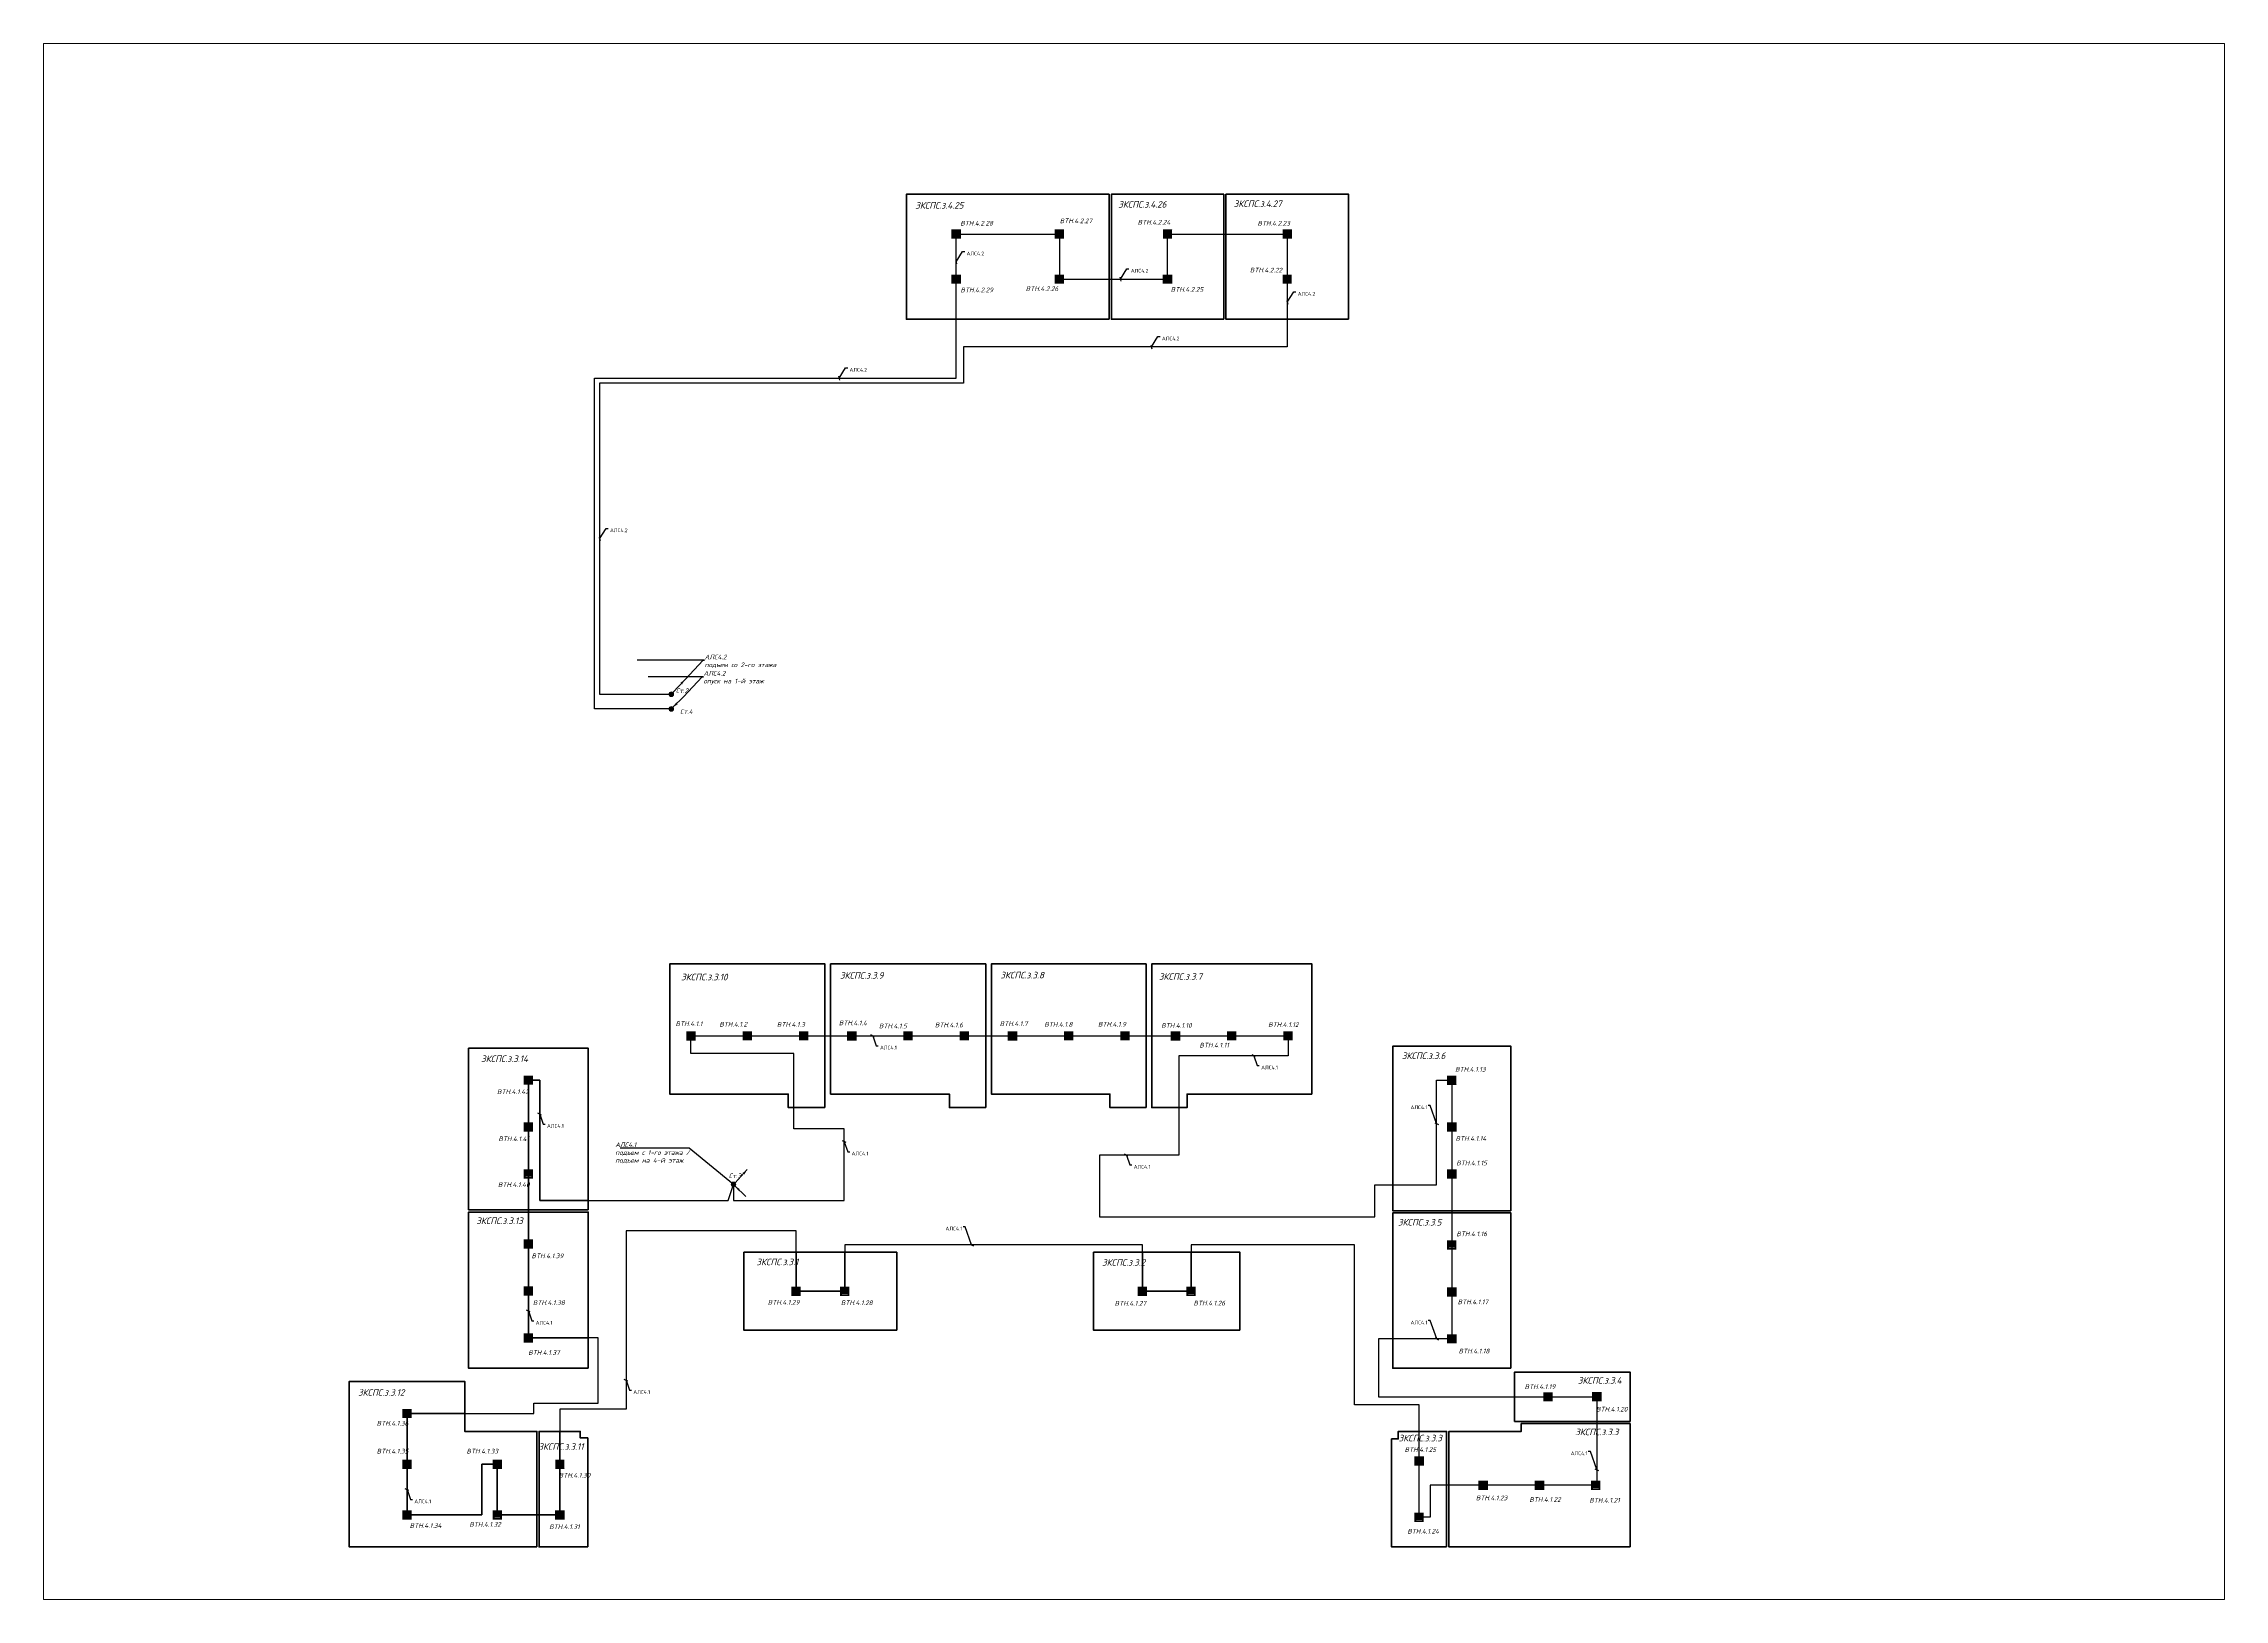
# Paper-space layout 'ПР3 зап.' of a CAD drawing. Header units: millimetres. Extents: x 22 to 1183, y 6 to 835.
# The model-space entities are those that its viewports show. They can reach past a viewport. Long polylines and large blocks are cut down to what shows.
import ezdxf
from ezdxf import colors
from ezdxf.entities.mleader import LeaderData, LeaderLine
from ezdxf.math import Vec2, Vec3

# ---------------------------------------------------------------- set-up
doc = ezdxf.new("R2010")
doc.units = ezdxf.units.MM
doc.header["$LTSCALE"] = 0.5
doc.linetypes.add('CONTI', pattern=[0])
doc.layers.get('0').update_dxf_attribs({"lineweight": 18})
doc.layers.get('Defpoints').update_dxf_attribs({"color": 4, "lineweight": 140})
for name, color, linetype, lineweight in [('! ЗКПС НОМЕР 1', 4, 'Continuous', 50), ('13_text', 250, 'Continuous', 15), ('13_АПС_кабели', 1, 'Continuous', 30), ('13_АПС_оборудование', 1, 'Continuous', 30), ('13_АПС_текст', 1, 'Continuous', 30), ('13_СС_СОТС_выноски', 7, 'Continuous', 25), ('BSN__основная - 06', 1, 'Continuous', 60), ('АР_Штриховка_Стималит', 5, 'Continuous', 0)]:
    doc.layers.add(name, color=color, linetype=linetype, lineweight=lineweight)
doc.layers.add('! ЗКПС НОМЕР 2', color=7, linetype='Continuous', lineweight=0, true_color=0xf3aae6, transparency=0.5)
doc.styles.add('BDG_T_R', font='GOST Common.ttf')
doc.styles.add('ISOCPEUR', font='isocpeui.ttf', dxfattribs={"height": 250})
doc.linetypes.add('Рабочее в трубе  _о_о_', pattern='A,5,2,[133,ltypeshp.shx,S=0.4,R=0,X=0,Y=0.75],3', length=10)

# ---------------------------------------------------------------- blocks, each defined once
blk = doc.blocks.new('101')
at = {"layer": '! ЗКПС НОМЕР 2', "true_color": 0xffffff, "transparency": 33554687}
h = blk.add_hatch(color=7, dxfattribs=at)
h.dxf.hatch_style = 1
h.paths.add_polyline_path([(-12942, -22141.9), (-12947, -22141.9), (-12947, -22146.8), (-12942, -22146.8)])
at = {"layer": 'BSN__основная - 06', "color": 1, "lineweight": 30, "ltscale": 100, "const_width": 0.03, "elevation": 0}
blk.add_lwpolyline([(-12947, -22141.9), (-12942, -22141.9), (-12942, -22146.8), (-12947, -22146.8)], close=True, dxfattribs=at)
at = {"layer": 'BSN__основная - 06', "color": 1, "lineweight": 30, "ltscale": 100, "const_width": 0.07, "elevation": 0}
blk.add_lwpolyline([(-12943.9, -22142.7), (-12945, -22143.9), (-12943.9, -22144.8), (-12945, -22145.9)], dxfattribs=at)
blk = doc.blocks.new('748')
at = {"layer": 'АР_Штриховка_Стималит', "true_color": 0xffffff}
h = blk.add_hatch(color=7, dxfattribs=at)
h.dxf.hatch_style = 1
h.paths.add_polyline_path([(1611.5, -5339.8), (1606.6, -5339.8), (1606.6, -5344.7), (1611.5, -5344.7)])
h.paths.add_polyline_path([(1610.6, -5340.7), (1610.6, -5343.8), (1607.6, -5343.8), (1607.6, -5340.7)], flags=16)
h = blk.add_hatch(color=7, dxfattribs=at)
h.dxf.hatch_style = 1
h.paths.add_polyline_path([(1607.6, -5340.7), (1607.6, -5343.7), (1610.6, -5343.7), (1610.6, -5340.7)])
at = {"color": 1, "lineweight": 5, "ltscale": 100, "elevation": 0}
for points, const_width in [([(1606.6, -5344.7), (1611.6, -5344.7), (1611.6, -5339.8), (1606.6, -5339.8)], 0.03), ([(1607.6, -5343.7), (1610.6, -5343.7), (1610.6, -5340.7), (1607.6, -5340.7)], 0.01)]:
    blk.add_lwpolyline(points, close=True, dxfattribs=dict(at, const_width=const_width))
at = {"color": 1, "lineweight": 5, "ltscale": 100, "const_width": 0.03, "elevation": 0}
blk.add_lwpolyline([(1609.6, -5341.1), (1608.5, -5341.7), (1609.7, -5342.7), (1608.5, -5343.3)], dxfattribs=at)
blk = doc.blocks.new('*U74')
at = {"transparency": 33554687}
h = blk.add_hatch(color=0, dxfattribs=at)
h.dxf.hatch_style = 1
h.paths.add_polyline_path([(-579, 533), (-491, 615), (-733, 786)])
h = blk.add_hatch(color=0, dxfattribs=at)
h.dxf.hatch_style = 1
h.paths.add_polyline_path([(125, 0, 1), (-125, 0, 1)])
h = blk.add_hatch(color=0, dxfattribs=at)
h.dxf.hatch_style = 1
h.paths.add_polyline_path([(-336, -251), (-251, -336), (-88, -88)])
at = {"color": 0, "lineweight": 15, "transparency": 33554687}
for points in [[(-85, 91), (-733, 786)], [(-88, -88), (-654, -654)]]:
    blk.add_lwpolyline(points, dxfattribs=at)
at = {"color": 0, "transparency": 33554687}
blk.add_circle((0, 0), 125, dxfattribs=at)
blk = doc.blocks.new('*U68')
at = {"transparency": 33554687}
h = blk.add_hatch(color=0, dxfattribs=at)
h.dxf.hatch_style = 1
h.paths.add_polyline_path([(-579, 533), (-491, 615), (-733, 786)])
h = blk.add_hatch(color=0, dxfattribs=at)
h.dxf.hatch_style = 1
h.paths.add_polyline_path([(125, 0, 1), (-125, 0, 1)])
at = {"color": 0, "lineweight": 15, "transparency": 33554687}
blk.add_lwpolyline([(-85, 91), (-733, 786)], dxfattribs=at)
at = {"color": 0, "transparency": 33554687}
blk.add_circle((0, 0), 125, dxfattribs=at)
blk = doc.blocks.new('*U69')
at = {"transparency": 33554687}
h = blk.add_hatch(color=0, dxfattribs=at)
h.dxf.hatch_style = 1
h.paths.add_polyline_path([(-251, 336), (-336, 251), (-88, 88)])
h = blk.add_hatch(color=0, dxfattribs=at)
h.dxf.hatch_style = 1
h.paths.add_polyline_path([(125, 0, 1), (-125, 0, 1)])
at = {"color": 0, "lineweight": 15, "transparency": 33554687}
blk.add_lwpolyline([(-88, 88), (-654, 654)], dxfattribs=at)
at = {"color": 0, "transparency": 33554687}
blk.add_circle((0, 0), 125, dxfattribs=at)
at = {"color": 0, "transparency": 33554687, "style": 'ISOCPEUR', "width": 0.7}
blk.add_attdef('NUM', (-603, -150), '', height=250, dxfattribs=at)
blk = doc.blocks.new('_None')
blk = doc.blocks.new('_Oblique')
at = {"color": 0, "linetype": 'ByBlock', "lineweight": -2, "transparency": 33554687}
blk.add_line((-0.5, -0.5), (0.5, 0.5), dxfattribs=at)

msp = doc.modelspace()

# ---------------------------------------------------------------- linework, layer by layer
at = {"layer": '! ЗКПС НОМЕР 1', "color": 84, "transparency": 33554559}
for points in [[(98638.85334, 345812.49041), (87842.39692, 345812.49041), (87842.39692, 352472.44839), (98642.39719, 352472.94854)], [(126387.45853, 280427.44381), (116737.45853, 280427.44381), (116737.45853, 286577.44445), (118997.45853, 286577.44381), (118997.45853, 286577.44381), (120587.4587, 286577.44381), (120587.46093, 286990.41036), (126387.45853, 286990.41036)], [(70872.45853, 280427.44381), (68282.49104, 280427.44381), (68282.45853, 286577.43012), (70472.45421, 286577.44381), (70472.45421, 286227.44364), (70872.45853, 286227.44364)]]:
    msp.add_lwpolyline(points, close=True, dxfattribs=at)
at = {"layer": '! ЗКПС НОМЕР 1', "color": 200, "transparency": 33554559}
for points in [[(104742.96415, 345812.49533), (98758.85336, 345812.49039), (98762.39694, 352472.44381), (104743.04083, 352472.44381)], [(100612.45853, 303822.08997), (98678.76325, 303822.06497), (98678.76325, 304540.22772), (92367.3851, 304540.22772), (92367.45853, 311472.44381), (100612.45853, 311472.44381)], [(68162.49104, 280427.4437), (58172.45853, 280427.44381), (58172.45853, 289235.18851), (58172.45853, 289235.18851), (58172.45853, 289235.18851), (64322.45853, 289235.18851), (64322.46128, 286577.44381), (65562.46064, 286577.45957), (68162.49104, 286577.44381)]]:
    msp.add_lwpolyline(points, close=True, dxfattribs=at)
at = {"layer": '! ЗКПС НОМЕР 1', "color": 30, "true_color": 0xf26722, "transparency": 33554559}
for points in [[(111393.00015, 345812.46337), (104863.08798, 345812.49316), (104863.04083, 352472.44381), (111393.00015, 352472.44381)], [(109437.45853, 304540.22363), (102790.33609, 304540.22363), (102790.33609, 303822.06273), (100912.45853, 303822.08997), (100912.45853, 311472.44381), (109437.45853, 311472.44381)], [(70897.45853, 289937.44381), (70897.45853, 289937.44381), (70897.45853, 289937.44381), (64522.45853, 289937.44381), (64522.45853, 298262.44381), (70897.45853, 298262.44381), (70897.45853, 289937.44381)]]:
    msp.add_lwpolyline(points, close=True, dxfattribs=at)
at = {"layer": '! ЗКПС НОМЕР 1', "color": 40, "transparency": 33554559}
for points in [[(83502.45853, 303822.08997), (81547.00584, 303822.08997), (81547.00584, 304540.22772), (75237.45853, 304540.22772), (75237.45853, 311472.44381), (83502.45853, 311472.44381)], [(120037.45853, 289937.44381), (119937.45853, 289937.44381), (113747.45853, 289937.44381), (113747.45853, 298212.44381), (120037.45853, 298212.44381)]]:
    msp.add_lwpolyline(points, close=True, dxfattribs=at)
at = {"layer": '! ЗКПС НОМЕР 1', "color": 160, "transparency": 33554559}
msp.add_lwpolyline([(92067.45853, 303822.08997), (90133.76325, 303822.06497), (90133.76325, 304540.20273), (83802.45853, 304540.20273), (83802.45853, 311472.4332), (92067.45853, 311472.44381)], close=True, dxfattribs=at)
at = {"layer": '! ЗКПС НОМЕР 1', "color": 171, "transparency": 33554559}
msp.add_lwpolyline([(70897.45853, 298382.44381), (64522.45853, 298382.44381), (64522.44513, 306987.83403), (70897.44513, 306987.83403), (70897.45853, 303407.44738), (70896.24231, 303407.44738), (70898.67474, 302166.92964), (70897.45853, 302167.94449)], close=True, dxfattribs=at)
at = {"layer": '! ЗКПС НОМЕР 1', "color": 145, "true_color": 0x4d8c9d, "transparency": 33554559}
msp.add_lwpolyline([(120037.45853, 298332.44381), (113747.45853, 298332.44381), (113747.45853, 303435.48148), (113747.45853, 303435.48148), (113747.45853, 303435.48148), (113747.45853, 303435.48148), (113747.45853, 307087.83403), (120037.45853, 307087.83403)], close=True, dxfattribs=at)
at = {"layer": '! ЗКПС НОМЕР 1', "color": 242, "true_color": 0xcd2027, "transparency": 33554559}
for points in [[(87332.4791, 291967.44381), (79192.45853, 291967.44381), (79192.45853, 296117.4429), (87332.44888, 296117.44473)], [(126387.45853, 287110.41036), (120237.79402, 287110.41036), (120237.45853, 289737.44381), (126387.45853, 289737.44381)]]:
    msp.add_lwpolyline(points, close=True, dxfattribs=at)
at = {"layer": '! ЗКПС НОМЕР 1', "color": 25, "transparency": 33554559}
msp.add_lwpolyline([(105607.45853, 291967.44632), (97812.0004, 291967.44131), (97810.85421, 296117.44381), (105607.45853, 296117.44381)], close=True, dxfattribs=at)
at = {"layer": '! ЗКПС НОМЕР 1', "color": 11, "true_color": 0xf27172, "transparency": 33554559}
msp.add_lwpolyline([(116617.49104, 280427.4593), (113687.45853, 280427.44381), (113687.45853, 286177.44381), (114037.45655, 286177.44381), (114037.4587, 286576.05194), (116617.45853, 286577.44381)], close=True, dxfattribs=at)
at = {"layer": '13_АПС_кабели', "transparency": 33554687}
msp.add_lwpolyline([(75322.27575, 325056.65546), (71231.79497, 325056.65546), (71231.79497, 342671.24163), (90492.99366, 342671.24163), (90492.99366, 347949.20681), (90492.99366, 350349.20681), (95992.99366, 350349.20681), (95992.99366, 347949.20681), (95992.99366, 347949.20681), (101753.25835, 347949.20681), (101753.25835, 350349.20681), (101753.25835, 350349.20681), (108128.55996, 350349.20681), (108128.55996, 347949.20681), (108128.55996, 344336.80449), (90889.96117, 344336.80449), (90889.96117, 342406.37657), (71503.44759, 342406.37657), (71503.44759, 325840.23362), (75322.27575, 325840.23362)], dxfattribs=at)
at = {"layer": '13_АПС_кабели', "linetype": 'Рабочее в трубе  _о_о_', "transparency": 33554687}
for points in [[(90492.99366, 345812.49041), (90492.99366, 350349.20681), (95992.99366, 350349.20681), (95992.99366, 347949.20681), (101753.25835, 347949.20681), (101753.25835, 350349.20681), (108128.55996, 350349.20681), (108128.55996, 345812.55003)], [(81846.54725, 303822.08997), (81846.54725, 306700.13442), (76371.33624, 306700.13442), (76371.33624, 307644.89574), (108171.33624, 307644.89574), (108171.33624, 306588.08167), (102356.84944, 306588.08167), (102356.84944, 303822.06902)], [(70897.45853, 298879.94713), (68313.1095, 298879.94713), (68313.1095, 305284.15151), (67710.49722, 305284.15151), (67710.51062, 291558.7613), (70897.45853, 291558.7613)], [(113747.45853, 299709.27714), (116081.24862, 299709.27714), (116081.24862, 305284.15151), (116893.01393, 305284.15151), (116893.01393, 291508.7613), (113747.45853, 291508.7613)], [(81963.84652, 296117.44381), (81963.84652, 294040.07266), (84563.84652, 294040.07266), (84563.84606, 296117.44411)], [(100410.54919, 296117.49413), (100410.54919, 294040.07266), (103010.54919, 294040.07266), (103010.5693, 296117.46895)], [(120237.62627, 288423.92709), (124614.00398, 288421.55593), (124614.00398, 283706.55593), (115737.89329, 283706.55593), (115737.89329, 282002.38883), (115153.01425, 282002.38883), (115153.01425, 286577.44381)], [(64322.46029, 287528.94501), (61248.83624, 287528.94501), (61248.83624, 282128.94501), (65224.04752, 282128.94501), (65224.04752, 284828.94501), (66055.50457, 284828.94501), (66055.50457, 282128.94501), (69387.99799, 282128.94501), (69387.99799, 286577.43704)]]:
    msp.add_lwpolyline(points, dxfattribs=at)
at = {"layer": '13_АПС_кабели', "transparency": 33554687}
msp.add_lwpolyline([(123556.55569, 283706.55593), (121563.85249, 283706.55593), (118563.85249, 283706.55593), (115737.89329, 283706.55593), (115737.89329, 282002.38883), (115153.01425, 282002.38883), (115153.01425, 285002.38883), (115153.01425, 287985.99529), (111714.78556, 287985.99529), (111714.78556, 296508.7613), (103010.54919, 296508.7613), (103010.54919, 294040.07266), (100410.54919, 294040.07266), (100410.54919, 296508.7613), (84563.84652, 296508.7613), (84563.84652, 294040.07266), (81963.84652, 294040.07266), (81963.84652, 297265.23196), (72910.45964, 297265.23196), (72910.45964, 287756.32056), (69387.99799, 287756.32056), (69387.99799, 284828.94501), (69387.99799, 282128.94501), (66055.50457, 282128.94501), (66055.50457, 284828.94501), (65224.04752, 284828.94501), (65224.04752, 282128.94501), (61248.83624, 282128.94501), (61248.83624, 284828.94501), (61248.83624, 287528.94501), (68007.72951, 287528.94501), (68007.72951, 288089.03994), (71425.07684, 288089.03994), (71425.07684, 291558.7613), (67710.51062, 291558.7613), (67710.51062, 294058.7613), (67710.51062, 296558.7613), (67710.51062, 300284.15151), (67710.49722, 302784.15151), (67710.49722, 305284.15151), (68313.1095, 305284.15151), (68313.1095, 298879.94713), (78343.18741, 298879.94713), (78635.28625, 299733.64645), (78635.28625, 298879.94713), (84536.48386, 298879.94713), (84536.48386, 302687.25049), (81846.54725, 302687.25049), (81846.54725, 306700.13442), (76371.33624, 306700.13442), (76371.33624, 307644.89574), (79371.33624, 307644.89574), (82371.33624, 307644.89574), (84933.83624, 307644.89574), (90933.83624, 307644.89574), (93491.33624, 307644.89574), (96491.33624, 307644.89574), (99491.33624, 307644.89574), (102171.33624, 307644.89574), (105171.33624, 307644.89574), (108171.33624, 307644.89574), (108171.33624, 306588.08167), (102356.84944, 306588.08167), (102356.84944, 301296.71753), (98129.75454, 301296.71753), (98129.75454, 297998.97427), (112785.76231, 297998.97427), (112785.76231, 299709.27714), (116081.24862, 299709.27714), (116081.24862, 305284.15151), (116893.01393, 305284.15151), (116893.01393, 302784.15151), (116893.01393, 300284.15151), (116893.01393, 299409.01201), (116893.01393, 299409.01201), (116893.01393, 296508.7613), (116893.01393, 296508.7613), (116893.01393, 294008.7613), (116893.01393, 291508.7613), (112993.15467, 291508.7613), (112993.15467, 288421.55593), (122014.00398, 288421.55593), (124614.00398, 288421.55593), (124614.00398, 283706.55593)], close=True, dxfattribs=at)

# ---------------------------------------------------------------- block references
at = {"lineweight": 20, "transparency": 33554687}
ref = msp.add_blockref('*U68', (75322.27575, 325840.23362), dxfattribs=dict(at, xscale=-1))
ref.add_attrib('NUM', 'Ст.2', (75565.8224, 325902.21612), dxfattribs={"color": 0, "height": 250, "style": 'ISOCPEUR'})
ref = msp.add_blockref('*U69', (75322.27575, 325056.65546), dxfattribs=dict(at, xscale=-1))
ref.add_attrib('NUM', 'Ст.4', (75791.30147, 324789.28357), dxfattribs={"color": 0, "height": 250, "style": 'ISOCPEUR'})
ref = msp.add_blockref('*U74', (78635.28625, 299733.64645), dxfattribs=dict(at, xscale=-1))
ref.add_attrib('NUM', 'Ст.3', (78385.47082, 300065.6229), dxfattribs={"color": 0, "height": 250, "style": 'ISOCPEUR'})
at = {"layer": '13_АПС_оборудование', "transparency": 33554559, "xscale": 100, "yscale": 100, "zscale": 100}
for p in [(1384942.34165, 2564783.98263, -0.25088), (1390442.34165, 2564783.98263, -0.25088), (1402577.90795, 2564783.98263, -0.25088), (1384942.34165, 2562383.98263, -0.25088), (1396202.60634, 2562383.98263, -0.25088), (1373820.68423, 2522079.67155, -0.25088), (1376820.68423, 2522079.67155, -0.25088), (1382383.18423, 2522079.67155, -0.25088), (1385383.18423, 2522079.67155, -0.25088), (1390940.68423, 2522079.67155, -0.25088), (1393940.68423, 2522079.67155, -0.25088), (1399620.68423, 2522079.67155, -0.25088), (1402620.68423, 2522079.67155, -0.25088), (1362159.84521, 2519718.92733, -0.25088), (1362159.84521, 2517218.92733, -0.25088), (1411342.36192, 2517218.92733, -0.25088), (1411342.36192, 2514718.92733, -0.25088), (1362159.85861, 2510993.53711, -0.25088), (1362159.85861, 2508493.53711, -0.25088), (1376413.19452, 2508474.84847, -0.25088), (1394859.89718, 2508474.84847, -0.25088), (1411342.36192, 2508443.53711, -0.25088), (1411342.36192, 2505943.53711, -0.25088), (1419063.35197, 2502856.33175, -0.25088), (1355698.18423, 2501963.72082, -0.25088), (1355698.18423, 2499263.72082, -0.25088), (1360504.85256, 2499263.72082, -0.25088), (1409602.36224, 2499437.16464, -0.25088), (1413013.20048, 2498141.33175, -0.25088), (1416013.20048, 2498141.33175, -0.25088), (1355698.18423, 2496563.72082, -0.25088), (1363837.34599, 2496563.72082, -0.25088)]:
    msp.add_blockref('101', p, dxfattribs=at)
at = {"layer": '13_АПС_оборудование', "transparency": 33554687, "xscale": 100, "yscale": 100, "zscale": 100}
for p in [(-59155.04794, 884572.58987), (-64915.31264, 882172.58987), (-52779.74633, 882172.58987), (-84536.97006, 841868.2788), (-75974.47006, 841868.2788), (-67416.97006, 841868.2788), (-58736.97006, 841868.2788), (-44015.29236, 839507.53457), (-93197.80907, 834507.53457), (-44015.29236, 830732.14436), (-76344.45977, 828263.45572), (-57897.75711, 828263.45572), (-93197.79567, 825782.14436), (-38894.30231, 822644.93899), (-91520.3083, 819052.32807), (-36344.4538, 817929.93899), (-94852.80172, 816352.32807), (-45755.29204, 816225.77189)]:
    msp.add_blockref('748', p, dxfattribs=at)

# ---------------------------------------------------------------- texts
at = {"layer": '13_АПС_текст', "color": 5, "transparency": 33554687, "style": 'ISOCPEUR'}
for s, p in [('ЗКСПС.з.4.25', (88314.45749, 351703.92338)), ('ЗКСПС.з.4.26', (99126.0117, 351758.22738)), ('ЗКСПС.з.4.27', (105276.42977, 351792.21507)), ('ЗКСПС.з.3.10', (75846.49916, 310603.95584)), ('ЗКСПС.з.3.9', (84305.71379, 310689.94208)), ('ЗКСПС.з.3.8', (92847.54417, 310703.67643)), ('ЗКСПС.з.3.7', (101290.75221, 310630.67704)), ('ЗКСПС.з.3.6', (114234.74215, 306410.67683)), ('ЗКСПС.з.3.14', (65193.07846, 306250.73321)), ('ЗКСПС.з.3.13', (64935.99896, 297620.81832)), ('ЗКСПС.з.3.5', (114023.07712, 297542.05137)), ('ЗКСПС.з.3.1', (79854.39688, 295429.35731)), ('ЗКСПС.з.3.2', (98262.32598, 295400.9621)), ('ЗКСПС.з.3.4', (123607.29976, 289116.66263)), ('ЗКСПС.з.3.12', (58634.78894, 288474.65747)), ('ЗКСПС.з.3.11', (68242.0681, 285594.87424)), ('ЗКСПС.з.3.3', (114059.15744, 286043.84822)), ('ЗКСПС.з.3.3', (123464.84918, 286375.76268))]:
    msp.add_text(s, height=350, dxfattribs=at).set_placement(p)
at = {"layer": '13_АПС_текст', "transparency": 33554559, "style": 'ISOCPEUR'}
for s, p in [('BTH.4.2.28', (90713.84753, 350804.0089, 0)), ('BTH.4.2.27', (96012.489, 350928.92161, 0)), ('BTH.4.2.24', (100160.76765, 350853.14775, 0)), ('BTH.4.2.23', (106543.37243, 350799.41181, 0)), ('BTH.4.2.22', (106137.13821, 348305.17825, 0)), ('BTH.4.2.29', (90726.19561, 347249.87845, 0)), ('BTH.4.2.26', (94199.42044, 347315.38003, 0)), ('BTH.4.2.25', (101922.52879, 347276.56608, 0)), ('BTH.4.1.1', (75547.98433, 308163.34133, 0)), ('BTH.4.1.2', (77880.75211, 308138.13341, 0)), ('BTH.4.1.3', (80944.87054, 308125.53141, 0)), ('BTH.4.1.4', (84246.16867, 308209.50514, 0)), ('BTH.4.1.5', (86381.50689, 308045.38467, 0)), ('BTH.4.1.6', (89361.28806, 308100.68611, 0)), ('BTH.4.1.7', (92816.00029, 308167.02991, 0)), ('BTH.4.1.8', (95189.13117, 308132.36464, 0)), ('BTH.4.1.9', (98047.81349, 308137.58168, 0)), ('BTH.4.1.10', (101417.50881, 308072.97691, 0)), ('BTH.4.1.12', (107111.37461, 308119.96929, 0)), ('BTH.4.1.11', (103452.34738, 307024.24976, 0)), ('BTH.4.1.13', (117068.28825, 305740.54901, 0)), ('BTH.4.1.42', (66038.73726, 304545.68811, 0)), ('BTH.4.1.41', (66113.50222, 302037.09141, 0)), ('BTH.4.1.14', (117092.19995, 302054.66286, 0)), ('BTH.4.1.15', (117132.22005, 300747.49515, 0)), ('BTH.4.1.40', (66088.32967, 299596.55997, 0)), ('BTH.4.1.16', (117138.20354, 296973.86871, 0)), ('BTH.4.1.39', (67880.22638, 295802.56444, 0)), ('BTH.4.1.38', (67949.82247, 293307.95783, 0)), ('BTH.4.1.29', (80461.71695, 293328.33082, 0)), ('BTH.4.1.28', (84353.93807, 293303.31201, 0)), ('BTH.4.1.27', (98936.31634, 293272.85392, 0)), ('BTH.4.1.26', (103135.80712, 293285.61189, 0)), ('BTH.4.1.17', (117203.53911, 293350.60463, 0)), ('BTH.4.1.37', (67700.53131, 290653.69527, 0)), ('BTH.4.1.18', (117255.05297, 290728.98953, 0)), ('BTH.4.1.19', (120770.16853, 288835.57702, 0)), ('BTH.4.1.36', (59632.39764, 286884.64836, 0)), ('BTH.4.1.20', (124575.11781, 287634.99414, 0)), ('BTH.4.1.25', (114377.73737, 285486.08686, 0)), ('BTH.4.1.35', (59633.14081, 285399.58454, 0)), ('BTH.4.1.33', (64416.45634, 285399.58454, 0)), ('BTH.4.1.30', (69329.2584, 284115.3145, 0)), ('BTH.4.1.23', (118174.24816, 282908.13039, 0)), ('BTH.4.1.22', (121021.63046, 282825.63637, 0)), ('BTH.4.1.21', (124219.77702, 282784.38741, 0)), ('BTH.4.1.34', (61389.93795, 281437.65128, 0)), ('BTH.4.1.32', (64566.35785, 281499.90488, 0)), ('BTH.4.1.31', (68818.53759, 281376.14241, 0)), ('BTH.4.1.24', (114522.1699, 281134.49543, 0))]:
    msp.add_text(s, height=250, dxfattribs=at).set_placement(p)

# ---------------------------------------------------------------- leaders
at = {"layer": '13_text', "color": 0, "lineweight": 15, "transparency": 33554687}
ml = msp.add_multileader_mtext('Standard', dxfattribs=at)
ml.set_content('{\\fISOCPEUR|b0|i0|c204|p34;АЛС4\\fISOCPEUR|b0|i0|c0|p34;.\\fISOCPEUR|b0|i0|c204|p34;2}', color=7, style='BDG_T_R')
ml.set_leader_properties(color=7, linetype='Continuous', lineweight=25)
ml.set_arrow_properties(name='OBLIQUE')
ml.build(insert=Vec2(0, 0))
ml.multileader.update_dxf_attribs({"has_text_frame": 1, "text_left_attachment_type": 0, "text_right_attachment_type": 0, "dogleg_length": 2, "arrow_head_size": 150})
ctx = ml.context
ctx.base_point, ctx.char_height, ctx.arrow_head_size, ctx.landing_gap_size, ctx.plane_origin = Vec3(90950.87062, 349415.2981), 200, 150, 100, Vec3(99309.42782, 346191.94651)
ctx.left_attachment, ctx.right_attachment = 0, 0
notes = []
notes.append((ctx, [(1, (1, 1, 0), (90839.71212, 349415.2981), (1, 0), 111.1585, [(0, [(90492.99366, 348866.33292)], 0, [])])]))
ctx.mtext.insert, ctx.mtext.width, ctx.mtext.defined_height, ctx.mtext.flow_direction = Vec3(91050.87062, 349415.2981), 564.6070264, 393.92707, 5
ml = msp.add_multileader_mtext('Standard', dxfattribs=at)
ml.set_content('{\\fISOCPEUR|b0|i0|c204|p34;АЛС4\\fISOCPEUR|b0|i0|c0|p34;.\\fISOCPEUR|b0|i0|c204|p34;2}', color=7, style='BDG_T_R')
ml.set_leader_properties(color=7, linetype='Continuous', lineweight=25)
ml.set_arrow_properties(name='OBLIQUE')
ml.build(insert=Vec2(0, 0))
ml.multileader.update_dxf_attribs({"has_text_frame": 1, "text_left_attachment_type": 0, "text_right_attachment_type": 0, "dogleg_length": 2, "arrow_head_size": 150})
ctx = ml.context
ctx.base_point, ctx.char_height, ctx.arrow_head_size, ctx.landing_gap_size, ctx.plane_origin = Vec3(99698.11536, 348498.17199), 200, 150, 100, Vec3(108056.67256, 345274.82041)
ctx.left_attachment, ctx.right_attachment = 0, 0
notes.append((ctx, [(1, (1, 1, 0), (99586.95686, 348498.17199), (1, 0), 111.1585, [(0, [(99240.23839, 347949.20681)], 0, [])])]))
ctx.mtext.insert, ctx.mtext.width, ctx.mtext.defined_height, ctx.mtext.flow_direction = Vec3(99798.11536, 348498.17199), 564.6070264, 393.92707, 5
ml = msp.add_multileader_mtext('Standard', dxfattribs=at)
ml.set_content('{\\fISOCPEUR|b0|i0|c204|p34;АЛС4\\fISOCPEUR|b0|i0|c0|p34;.\\fISOCPEUR|b0|i0|c204|p34;2}', color=7, style='BDG_T_R')
ml.set_leader_properties(color=7, linetype='Continuous', lineweight=25)
ml.set_arrow_properties(name='OBLIQUE')
ml.build(insert=Vec2(0, 0))
ml.multileader.update_dxf_attribs({"has_text_frame": 1, "text_left_attachment_type": 0, "text_right_attachment_type": 0, "dogleg_length": 2, "arrow_head_size": 150})
ctx = ml.context
ctx.base_point, ctx.char_height, ctx.arrow_head_size, ctx.landing_gap_size, ctx.plane_origin = Vec3(108586.43693, 347265.94414), 200, 150, 100, Vec3(116944.99413, 344042.59255)
ctx.left_attachment, ctx.right_attachment = 0, 0
notes.append((ctx, [(1, (1, 1, 0), (108475.27842, 347265.94414), (1, 0), 111.1585, [(0, [(108128.55996, 346716.97896)], 0, [])])]))
ctx.mtext.insert, ctx.mtext.width, ctx.mtext.defined_height, ctx.mtext.flow_direction = Vec3(108686.43693, 347265.94414), 564.6070264, 393.92707, 5
ml = msp.add_multileader_mtext('Standard', dxfattribs=at)
ml.set_content('{\\fISOCPEUR|b0|i0|c204|p34;АЛС4\\fISOCPEUR|b0|i0|c0|p34;.\\fISOCPEUR|b0|i0|c204|p34;2}', color=7, style='BDG_T_R')
ml.set_leader_properties(color=7, linetype='Continuous', lineweight=25)
ml.set_arrow_properties(name='OBLIQUE')
ml.build(insert=Vec2(0, 0))
ml.multileader.update_dxf_attribs({"has_text_frame": 1, "text_left_attachment_type": 0, "text_right_attachment_type": 0, "dogleg_length": 2, "arrow_head_size": 150})
ctx = ml.context
ctx.base_point, ctx.char_height, ctx.arrow_head_size, ctx.landing_gap_size, ctx.plane_origin = Vec3(101351.95854, 344885.76967), 200, 150, 100, Vec3(109710.51574, 341662.41809)
ctx.left_attachment, ctx.right_attachment = 0, 0
notes.append((ctx, [(1, (1, 1, 0), (101240.80004, 344885.76967), (1, 0), 111.1585, [(0, [(100894.08158, 344336.80449)], 0, [])])]))
ctx.mtext.insert, ctx.mtext.width, ctx.mtext.defined_height, ctx.mtext.flow_direction = Vec3(101451.95854, 344885.76967), 564.6070264, 393.92707, 5
ml = msp.add_multileader_mtext('Standard', dxfattribs=at)
ml.set_content('{\\fISOCPEUR|b0|i0|c204|p34;АЛС4\\fISOCPEUR|b0|i0|c0|p34;.\\fISOCPEUR|b0|i0|c204|p34;2}', color=7, style='BDG_T_R')
ml.set_leader_properties(color=7, linetype='Continuous', lineweight=25)
ml.set_arrow_properties(name='OBLIQUE')
ml.build(insert=Vec2(0, 0))
ml.multileader.update_dxf_attribs({"has_text_frame": 1, "text_left_attachment_type": 0, "text_right_attachment_type": 0, "dogleg_length": 2, "arrow_head_size": 150})
ctx = ml.context
ctx.base_point, ctx.char_height, ctx.arrow_head_size, ctx.landing_gap_size, ctx.plane_origin = Vec3(84716.19962, 343220.20681), 200, 150, 100, Vec3(93074.75682, 339996.85523)
ctx.left_attachment, ctx.right_attachment = 0, 0
notes.append((ctx, [(1, (1, 1, 0), (84605.04112, 343220.20681), (1, 0), 111.1585, [(0, [(84258.32265, 342671.24163)], 0, [])])]))
ctx.mtext.insert, ctx.mtext.width, ctx.mtext.defined_height, ctx.mtext.flow_direction = Vec3(84816.19962, 343220.20681), 564.6070264, 393.92707, 5
ml = msp.add_multileader_mtext('Standard', dxfattribs=at)
ml.set_content('{\\fISOCPEUR|b0|i0|c204|p34;АЛС4\\fISOCPEUR|b0|i0|c0|p34;.\\fISOCPEUR|b0|i0|c204|p34;2}', color=7, style='BDG_T_R')
ml.set_leader_properties(color=7, linetype='Continuous', lineweight=25)
ml.set_arrow_properties(name='OBLIQUE')
ml.build(insert=Vec2(0, 0))
ml.multileader.update_dxf_attribs({"has_text_frame": 1, "text_left_attachment_type": 0, "text_right_attachment_type": 0, "dogleg_length": 2, "arrow_head_size": 150})
ctx = ml.context
ctx.base_point, ctx.char_height, ctx.arrow_head_size, ctx.landing_gap_size, ctx.plane_origin = Vec3(71961.32455, 334672.27028), 200, 150, 100, Vec3(80319.88175, 331448.91869)
ctx.left_attachment, ctx.right_attachment = 0, 0
notes.append((ctx, [(1, (1, 1, 0), (71850.16605, 334672.27028), (1, 0), 111.1585, [(0, [(71503.44759, 334123.3051)], 0, [])])]))
ctx.mtext.insert, ctx.mtext.width, ctx.mtext.defined_height, ctx.mtext.flow_direction = Vec3(72061.32455, 334672.27028), 564.6070264, 393.92707, 5
ml = msp.add_multileader_mtext('Standard', dxfattribs=at)
ml.set_content('{\\fISOCPEUR|b0|i0|c204|p34;АЛС4\\fISOCPEUR|b0|i0|c0|p34;.\\fISOCPEUR|b0|i0|c204|p34;1}', color=7, style='BDG_T_R')
ml.set_leader_properties(color=7, linetype='Continuous', lineweight=25)
ml.set_arrow_properties(name='OBLIQUE')
ml.build(insert=Vec2(0, 0))
ml.multileader.update_dxf_attribs({"has_text_frame": 1, "text_left_attachment_type": 0, "text_right_attachment_type": 0, "dogleg_length": 2, "arrow_head_size": 150})
ctx = ml.context
ctx.base_point, ctx.char_height, ctx.arrow_head_size, ctx.landing_gap_size, ctx.plane_origin = Vec3(86340.02712, 307117.70591), 200, 150, 100, Vec3(94594.61481, 303616.20041)
ctx.left_attachment, ctx.right_attachment = 0, 0
notes.append((ctx, [(1, (1, 1, 0), (86228.86862, 307117.70591), (1, 0), 111.1585, [(0, [(86049.75168, 307644.89574)], 0, [])])]))
ctx.mtext.insert, ctx.mtext.width, ctx.mtext.defined_height, ctx.mtext.flow_direction = Vec3(86440.02712, 307117.70591), 564.6070264, 393.92707, 5
ml = msp.add_multileader_mtext('Standard', dxfattribs=at)
ml.set_content('{\\fISOCPEUR|b0|i0|c204|p34;АЛС4\\fISOCPEUR|b0|i0|c0|p34;.\\fISOCPEUR|b0|i0|c204|p34;1}', color=7, style='BDG_T_R')
ml.set_leader_properties(color=7, linetype='Continuous', lineweight=25)
ml.set_arrow_properties(name='OBLIQUE')
ml.build(insert=Vec2(0, 0))
ml.multileader.update_dxf_attribs({"has_text_frame": 1, "text_left_attachment_type": 0, "text_right_attachment_type": 0, "dogleg_length": 2, "arrow_head_size": 150})
ctx = ml.context
ctx.base_point, ctx.char_height, ctx.arrow_head_size, ctx.landing_gap_size, ctx.plane_origin = Vec3(106640.08125, 306060.89184), 200, 150, 100, Vec3(114894.66894, 302559.38634)
ctx.left_attachment, ctx.right_attachment = 0, 0
notes.append((ctx, [(1, (1, 1, 0), (106528.92274, 306060.89184), (1, 0), 111.1585, [(0, [(106349.80581, 306588.08167)], 0, [])])]))
ctx.mtext.insert, ctx.mtext.width, ctx.mtext.defined_height, ctx.mtext.flow_direction = Vec3(106740.08125, 306060.89184), 564.6070264, 393.92707, 5
ml = msp.add_multileader_mtext('Standard', dxfattribs=at)
ml.set_content('{\\fISOCPEUR|b0|i0|c204|p34;АЛС4\\fISOCPEUR|b0|i0|c0|p34;.\\fISOCPEUR|b0|i0|c204|p34;1}', color=7, style='BDG_T_R')
ml.set_leader_properties(color=7, linetype='Continuous', lineweight=25)
ml.set_arrow_properties(name='OBLIQUE')
ml.build(insert=Vec2(0, 0))
ml.multileader.update_dxf_attribs({"has_text_frame": 1, "text_left_attachment_type": 0, "text_right_attachment_type": 0, "dogleg_length": 2, "arrow_head_size": 150})
ctx = ml.context
ctx.base_point, ctx.char_height, ctx.arrow_head_size, ctx.landing_gap_size, ctx.plane_origin = Vec3(68603.38494, 302944.12472), 200, 150, 100, Vec3(76857.97263, 299442.61923)
ctx.left_attachment, ctx.right_attachment = 0, 0
notes.append((ctx, [(1, (1, 1, 0), (68492.22644, 302944.12472), (1, 0), 111.1585, [(0, [(68313.1095, 303471.31455)], 0, [])])]))
ctx.mtext.insert, ctx.mtext.width, ctx.mtext.defined_height, ctx.mtext.flow_direction = Vec3(68703.38494, 302944.12472), 564.6070264, 393.92707, 5
ml = msp.add_multileader_mtext('Standard', dxfattribs=at)
ml.set_content('{\\fISOCPEUR|b0|i0|c204|p34;АЛС4\\fISOCPEUR|b0|i0|c0|p34;.\\fISOCPEUR|b0|i0|c204|p34;1}', color=7, style='BDG_T_R')
ml.set_leader_properties(color=7, linetype='Continuous', lineweight=25)
ml.set_arrow_properties(name='OBLIQUE')
ml.build(insert=Vec2(0, 0))
ml.multileader.update_dxf_attribs({"has_text_frame": 1, "text_left_attachment_type": 0, "text_right_attachment_type": 0, "dogleg_length": 2, "arrow_head_size": 150})
ctx = ml.context
ctx.base_point, ctx.char_height, ctx.arrow_head_size, ctx.landing_gap_size, ctx.plane_origin = Vec3(114594.21976, 303939.91999), 200, 150, 100, Vec3(122848.80745, 300438.41449)
ctx.left_attachment, ctx.right_attachment = 0, 0
notes.append((ctx, [(0, (1, 1, 0), (115739.62068, 303939.91999), (-1, 0), 111.1585, [(0, [(116081.24862, 302971.30102)], 0, [])])]))
ctx.mtext.insert, ctx.mtext.width, ctx.mtext.defined_height, ctx.mtext.flow_direction = Vec3(114694.21976, 303939.91999), 564.6070264, 393.92707, 5
ml = msp.add_multileader_mtext('Standard', dxfattribs=at)
ml.set_content('{\\fISOCPEUR|b0|i0|c204|p34;АЛС4\\fISOCPEUR|b0|i0|c0|p34;.\\fISOCPEUR|b0|i0|c204|p34;1}', color=7, style='BDG_T_R')
ml.set_leader_properties(color=7, linetype='Continuous', lineweight=25)
ml.set_arrow_properties(name='OBLIQUE')
ml.build(insert=Vec2(0, 0))
ml.multileader.update_dxf_attribs({"has_text_frame": 1, "text_left_attachment_type": 0, "text_right_attachment_type": 0, "dogleg_length": 2, "arrow_head_size": 150})
ctx = ml.context
ctx.base_point, ctx.char_height, ctx.arrow_head_size, ctx.landing_gap_size, ctx.plane_origin = Vec3(84826.7593, 301476.42568), 200, 150, 100, Vec3(93081.34699, 297974.92018)
ctx.left_attachment, ctx.right_attachment = 0, 0
notes.append((ctx, [(1, (1, 1, 0), (84715.6008, 301476.42568), (1, 0), 111.1585, [(0, [(84536.48386, 302003.61551)], 0, [])])]))
ctx.mtext.insert, ctx.mtext.width, ctx.mtext.defined_height, ctx.mtext.flow_direction = Vec3(84926.7593, 301476.42568), 564.6070264, 393.92707, 5
ml = msp.add_multileader_mtext('Standard', dxfattribs=at)
ml.set_content('{\\fISOCPEUR|b0|i0|c204|p34;АЛС4\\fISOCPEUR|b0|i0|c0|p34;.\\fISOCPEUR|b0|i0|c204|p34;1}', color=7, style='BDG_T_R')
ml.set_leader_properties(color=7, linetype='Continuous', lineweight=25)
ml.set_arrow_properties(name='OBLIQUE')
ml.build(insert=Vec2(0, 0))
ml.multileader.update_dxf_attribs({"has_text_frame": 1, "text_left_attachment_type": 0, "text_right_attachment_type": 0, "dogleg_length": 2, "arrow_head_size": 150})
ctx = ml.context
ctx.base_point, ctx.char_height, ctx.arrow_head_size, ctx.landing_gap_size, ctx.plane_origin = Vec3(99851.4763, 300769.5277), 200, 150, 100, Vec3(108106.06399, 297268.02221)
ctx.left_attachment, ctx.right_attachment = 0, 0
notes.append((ctx, [(1, (1, 1, 0), (99740.3178, 300769.5277), (1, 0), 111.1585, [(0, [(99561.20087, 301296.71753)], 0, [])])]))
ctx.mtext.insert, ctx.mtext.width, ctx.mtext.defined_height, ctx.mtext.flow_direction = Vec3(99951.4763, 300769.5277), 564.6070264, 393.92707, 5
ml = msp.add_multileader_mtext('Standard', dxfattribs=at)
ml.set_content('{\\fISOCPEUR|b0|i0|c204|p34;АЛС4\\fISOCPEUR|b0|i0|c0|p34;.\\fISOCPEUR|b0|i0|c204|p34;1}', color=7, style='BDG_T_R')
ml.set_leader_properties(color=7, linetype='Continuous', lineweight=25)
ml.set_arrow_properties(name='OBLIQUE')
ml.build(insert=Vec2(0, 0))
ml.multileader.update_dxf_attribs({"has_text_frame": 1, "text_left_attachment_type": 0, "text_right_attachment_type": 0, "dogleg_length": 2, "arrow_head_size": 150})
ctx = ml.context
ctx.base_point, ctx.char_height, ctx.arrow_head_size, ctx.landing_gap_size, ctx.plane_origin = Vec3(89826.51758, 297477.38026), 200, 150, 100, Vec3(98081.10527, 293975.87477)
ctx.left_attachment, ctx.right_attachment = 0, 0
notes.append((ctx, [(0, (1, 1, 0), (90971.9185, 297477.38026), (-1, 0), 111.1585, [(0, [(91313.54644, 296508.7613)], 0, [])])]))
ctx.mtext.insert, ctx.mtext.width, ctx.mtext.defined_height, ctx.mtext.flow_direction = Vec3(89926.51758, 297477.38026), 564.6070264, 393.92707, 5
ml = msp.add_multileader_mtext('Standard', dxfattribs=at)
ml.set_content('{\\fISOCPEUR|b0|i0|c204|p34;АЛС4\\fISOCPEUR|b0|i0|c0|p34;.\\fISOCPEUR|b0|i0|c204|p34;1}', color=7, style='BDG_T_R')
ml.set_leader_properties(color=7, linetype='Continuous', lineweight=25)
ml.set_arrow_properties(name='OBLIQUE')
ml.build(insert=Vec2(0, 0))
ml.multileader.update_dxf_attribs({"has_text_frame": 1, "text_left_attachment_type": 0, "text_right_attachment_type": 0, "dogleg_length": 2, "arrow_head_size": 150})
ctx = ml.context
ctx.base_point, ctx.char_height, ctx.arrow_head_size, ctx.landing_gap_size, ctx.plane_origin = Vec3(68000.78605, 292464.36283), 200, 150, 100, Vec3(76255.37375, 288962.85734)
ctx.left_attachment, ctx.right_attachment = 0, 0
notes.append((ctx, [(1, (1, 1, 0), (67889.62755, 292464.36283), (1, 0), 111.1585, [(0, [(67710.51062, 292991.55266)], 0, [])])]))
ctx.mtext.insert, ctx.mtext.width, ctx.mtext.defined_height, ctx.mtext.flow_direction = Vec3(68100.78605, 292464.36283), 564.6070264, 393.92707, 5
ml = msp.add_multileader_mtext('Standard', dxfattribs=at)
ml.set_content('{\\fISOCPEUR|b0|i0|c204|p34;АЛС4\\fISOCPEUR|b0|i0|c0|p34;.\\fISOCPEUR|b0|i0|c204|p34;1}', color=7, style='BDG_T_R')
ml.set_leader_properties(color=7, linetype='Continuous', lineweight=25)
ml.set_arrow_properties(name='OBLIQUE')
ml.build(insert=Vec2(0, 0))
ml.multileader.update_dxf_attribs({"has_text_frame": 1, "text_left_attachment_type": 0, "text_right_attachment_type": 0, "dogleg_length": 2, "arrow_head_size": 150})
ctx = ml.context
ctx.base_point, ctx.char_height, ctx.arrow_head_size, ctx.landing_gap_size, ctx.plane_origin = Vec3(114599.53255, 292477.38026), 200, 150, 100, Vec3(122854.12024, 288975.87477)
ctx.left_attachment, ctx.right_attachment = 0, 0
notes.append((ctx, [(0, (1, 1, 0), (115744.93347, 292477.38026), (-1, 0), 111.1585, [(0, [(116086.56141, 291508.7613)], 0, [])])]))
ctx.mtext.insert, ctx.mtext.width, ctx.mtext.defined_height, ctx.mtext.flow_direction = Vec3(114699.53255, 292477.38026), 564.6070264, 393.92707, 5
ml = msp.add_multileader_mtext('Standard', dxfattribs=at)
ml.set_content('{\\fISOCPEUR|b0|i0|c204|p34;АЛС4\\fISOCPEUR|b0|i0|c0|p34;.\\fISOCPEUR|b0|i0|c204|p34;1}', color=7, style='BDG_T_R')
ml.set_leader_properties(color=7, linetype='Continuous', lineweight=25)
ml.set_arrow_properties(name='OBLIQUE')
ml.build(insert=Vec2(0, 0))
ml.multileader.update_dxf_attribs({"has_text_frame": 1, "text_left_attachment_type": 0, "text_right_attachment_type": 0, "dogleg_length": 2, "arrow_head_size": 150})
ctx = ml.context
ctx.base_point, ctx.char_height, ctx.arrow_head_size, ctx.landing_gap_size, ctx.plane_origin = Vec3(73200.73507, 288773.38854), 200, 150, 100, Vec3(81455.32277, 285271.88304)
ctx.left_attachment, ctx.right_attachment = 0, 0
notes.append((ctx, [(1, (1, 1, 0), (73089.57657, 288773.38854), (1, 0), 111.1585, [(0, [(72910.45964, 289300.57837)], 0, [])])]))
ctx.mtext.insert, ctx.mtext.width, ctx.mtext.defined_height, ctx.mtext.flow_direction = Vec3(73300.73507, 288773.38854), 564.6070264, 393.92707, 5
ml = msp.add_multileader_mtext('Standard', dxfattribs=at)
ml.set_content('{\\fISOCPEUR|b0|i0|c204|p34;АЛС4\\fISOCPEUR|b0|i0|c0|p34;.\\fISOCPEUR|b0|i0|c204|p34;1}', color=7, style='BDG_T_R')
ml.set_leader_properties(color=7, linetype='Continuous', lineweight=25)
ml.set_arrow_properties(name='OBLIQUE')
ml.build(insert=Vec2(0, 0))
ml.multileader.update_dxf_attribs({"has_text_frame": 1, "text_left_attachment_type": 0, "text_right_attachment_type": 0, "dogleg_length": 2, "arrow_head_size": 150})
ctx = ml.context
ctx.base_point, ctx.char_height, ctx.arrow_head_size, ctx.landing_gap_size, ctx.plane_origin = Vec3(123126.97511, 285510.20862), 200, 150, 100, Vec3(131381.56281, 282008.70313)
ctx.left_attachment, ctx.right_attachment = 0, 0
notes.append((ctx, [(0, (1, 1, 0), (124272.37604, 285510.20862), (-1, 0), 111.1585, [(0, [(124614.00398, 284541.58965)], 0, [])])]))
ctx.mtext.insert, ctx.mtext.width, ctx.mtext.defined_height, ctx.mtext.flow_direction = Vec3(123226.97511, 285510.20862), 564.6070264, 393.92707, 5
ml = msp.add_multileader_mtext('Standard', dxfattribs=at)
ml.set_content('{\\fISOCPEUR|b0|i0|c204|p34;АЛС4\\fISOCPEUR|b0|i0|c0|p34;.\\fISOCPEUR|b0|i0|c204|p34;1}', color=7, style='BDG_T_R')
ml.set_leader_properties(color=7, linetype='Continuous', lineweight=25)
ml.set_arrow_properties(name='OBLIQUE')
ml.build(insert=Vec2(0, 0))
ml.multileader.update_dxf_attribs({"has_text_frame": 1, "text_left_attachment_type": 0, "text_right_attachment_type": 0, "dogleg_length": 2, "arrow_head_size": 150})
ctx = ml.context
ctx.base_point, ctx.char_height, ctx.arrow_head_size, ctx.landing_gap_size, ctx.plane_origin = Vec3(61539.11167, 282951.75518), 200, 150, 100, Vec3(69793.69936, 279450.24968)
ctx.left_attachment, ctx.right_attachment = 0, 0
notes.append((ctx, [(1, (1, 1, 0), (61427.95317, 282951.75518), (1, 0), 111.1585, [(0, [(61248.83624, 283478.94501)], 0, [])])]))
ctx.mtext.insert, ctx.mtext.width, ctx.mtext.defined_height, ctx.mtext.flow_direction = Vec3(61639.11167, 282951.75518), 564.6070264, 393.92707, 5
at = {"layer": '13_АПС_оборудование', "color": 18, "linetype": 'CONTI', "lineweight": 5, "ltscale": 100, "true_color": 0x000000, "transparency": 33554559}
ml = msp.add_multileader_mtext('Standard', dxfattribs=at)
ml.set_content('Оборудование АПС', color=(0, 0, 0), style='ISOCPEUR')
ml.set_leader_properties(color=256, linetype='ByLayer', lineweight=-1)
ml.build(insert=Vec2(0, 0))
ml.multileader.update_dxf_attribs({"text_left_attachment_type": 6, "text_right_attachment_type": 6, "dogleg_length": 2, "arrow_head_size": 200, "scale": 100})
ctx = ml.context
ctx.base_point, ctx.scale, ctx.char_height, ctx.arrow_head_size, ctx.landing_gap_size, ctx.plane_origin = Vec3(-188945.62459, 286517.83956), 100, 250, 200, 0, Vec3(-184042.7423, 284980.84448)
ctx.left_attachment, ctx.right_attachment = 6, 6
notes.append((ctx, [(1, (1, 1, 0), (-185750.17005, 286517.83956), (-1, 0), 200, [(0, [(-183533.47937, 291967.44381)], 0, [])])]))
ctx.mtext.insert, ctx.mtext.width, ctx.mtext.flow_direction = Vec3(-188945.62459, 286842.83956), 6184.0878241, 5
at = {"layer": '13_СС_СОТС_выноски', "lineweight": 30, "transparency": 33554687}
ml = msp.add_multileader_mtext('Standard', dxfattribs=at)
ml.set_content('АЛС4.2\\Pподъем со 2-го этажа', color=7, style='ISOCPEUR')
ml.set_leader_properties(color=7, linetype='Continuous', lineweight=25)
ml.set_arrow_properties(name='NONE')
ml.build(insert=Vec2(0, 0))
ml.multileader.update_dxf_attribs({"text_left_attachment_type": 6, "text_right_attachment_type": 6, "dogleg_length": 1, "arrow_head_size": 300})
ctx = ml.context
ctx.base_point, ctx.char_height, ctx.arrow_head_size, ctx.landing_gap_size, ctx.plane_origin = Vec3(77095.76817, 327649.98172), 250, 300, 0, Vec3(73872.83919, 325963.12642)
ctx.left_attachment, ctx.right_attachment = 6, 6
notes.append((ctx, [(0, (1, 1, 0), (77014.88736, 327649.98172), (1, 0), 80.88081, [(0, [(76055.42399, 326626.43885)], 0, [])])]))
ctx.mtext.insert, ctx.mtext.flow_direction = Vec3(77095.76817, 327949.98172), 5
ml = msp.add_multileader_mtext('Standard', dxfattribs=at)
ml.set_content('АЛС4.2\\Pопуск на 1-й этаж', color=7, style='ISOCPEUR')
ml.set_leader_properties(color=7, linetype='Continuous', lineweight=25)
ml.set_arrow_properties(name='NONE')
ml.build(insert=Vec2(0, 0))
ml.multileader.update_dxf_attribs({"text_left_attachment_type": 6, "text_right_attachment_type": 6, "dogleg_length": 1, "arrow_head_size": 300})
ctx = ml.context
ctx.base_point, ctx.char_height, ctx.arrow_head_size, ctx.landing_gap_size, ctx.plane_origin = Vec3(77039.84194, 326759.09555), 250, 300, 0, Vec3(73816.91296, 325072.24024)
ctx.left_attachment, ctx.right_attachment = 6, 6
notes.append((ctx, [(0, (1, 1, 0), (76958.96114, 326759.09555), (1, 0), 80.88081, [(0, [(75976.34952, 325710.72923)], 0, [])])]))
ctx.mtext.insert, ctx.mtext.flow_direction = Vec3(77039.84194, 327084.09555), 5
ml = msp.add_multileader_mtext('Standard', dxfattribs=at)
ml.set_content('АЛС4.1\\Pподъем с 1-го этажа /\\Pподъем на 4-й этаж', color=7, style='ISOCPEUR')
ml.set_leader_properties(color=7, linetype='Continuous', lineweight=25)
ml.set_arrow_properties(name='NONE')
ml.build(insert=Vec2(0, 0))
ml.multileader.update_dxf_attribs({"text_left_attachment_type": 6, "text_right_attachment_type": 6, "dogleg_length": 1, "arrow_head_size": 300})
ctx = ml.context
ctx.base_point, ctx.char_height, ctx.arrow_head_size, ctx.landing_gap_size, ctx.plane_origin = Vec3(72337.1031, 301670.60873), 250, 300, 0, Vec3(67118.97012, 299393.03775)
ctx.left_attachment, ctx.right_attachment = 6, 6
notes.append((ctx, [(1, (1, 1, 0), (76269.87785, 301670.60873), (-1, 0), 80.88081, [(0, [(78635.28625, 299733.64645)], 0, [])])]))
ctx.mtext.insert, ctx.mtext.flow_direction = Vec3(72337.1031, 301970.60873), 5
for ctx, leaders in notes:
    for number, flags, end, landing, length, lines in leaders:
        leader = LeaderData()
        leader.index, (leader.has_last_leader_line, leader.has_dogleg_vector, leader.attachment_direction) = number, flags
        leader.last_leader_point, leader.dogleg_vector, leader.dogleg_length = Vec3(end), Vec3(landing), length
        for number, points, colour, breaks in lines:
            line = LeaderLine()
            line.index, line.vertices, line.color, line.breaks = number, Vec3.list(points), colors.encode_raw_color(colour), breaks
            leader.lines.append(line)
        ctx.leaders.append(leader)

psp = doc.layouts.new('ПР3 зап.')

# ---------------------------------------------------------------- viewports
at = {"layer": 'Defpoints'}
psp.add_viewport(center=(602.4, 420.8), size=(1161.5, 828.641), view_center_point=(99969.06263, 319060.08952), view_height=82864.2428234, dxfattribs=at)

doc.saveas('drawing.dxf')
